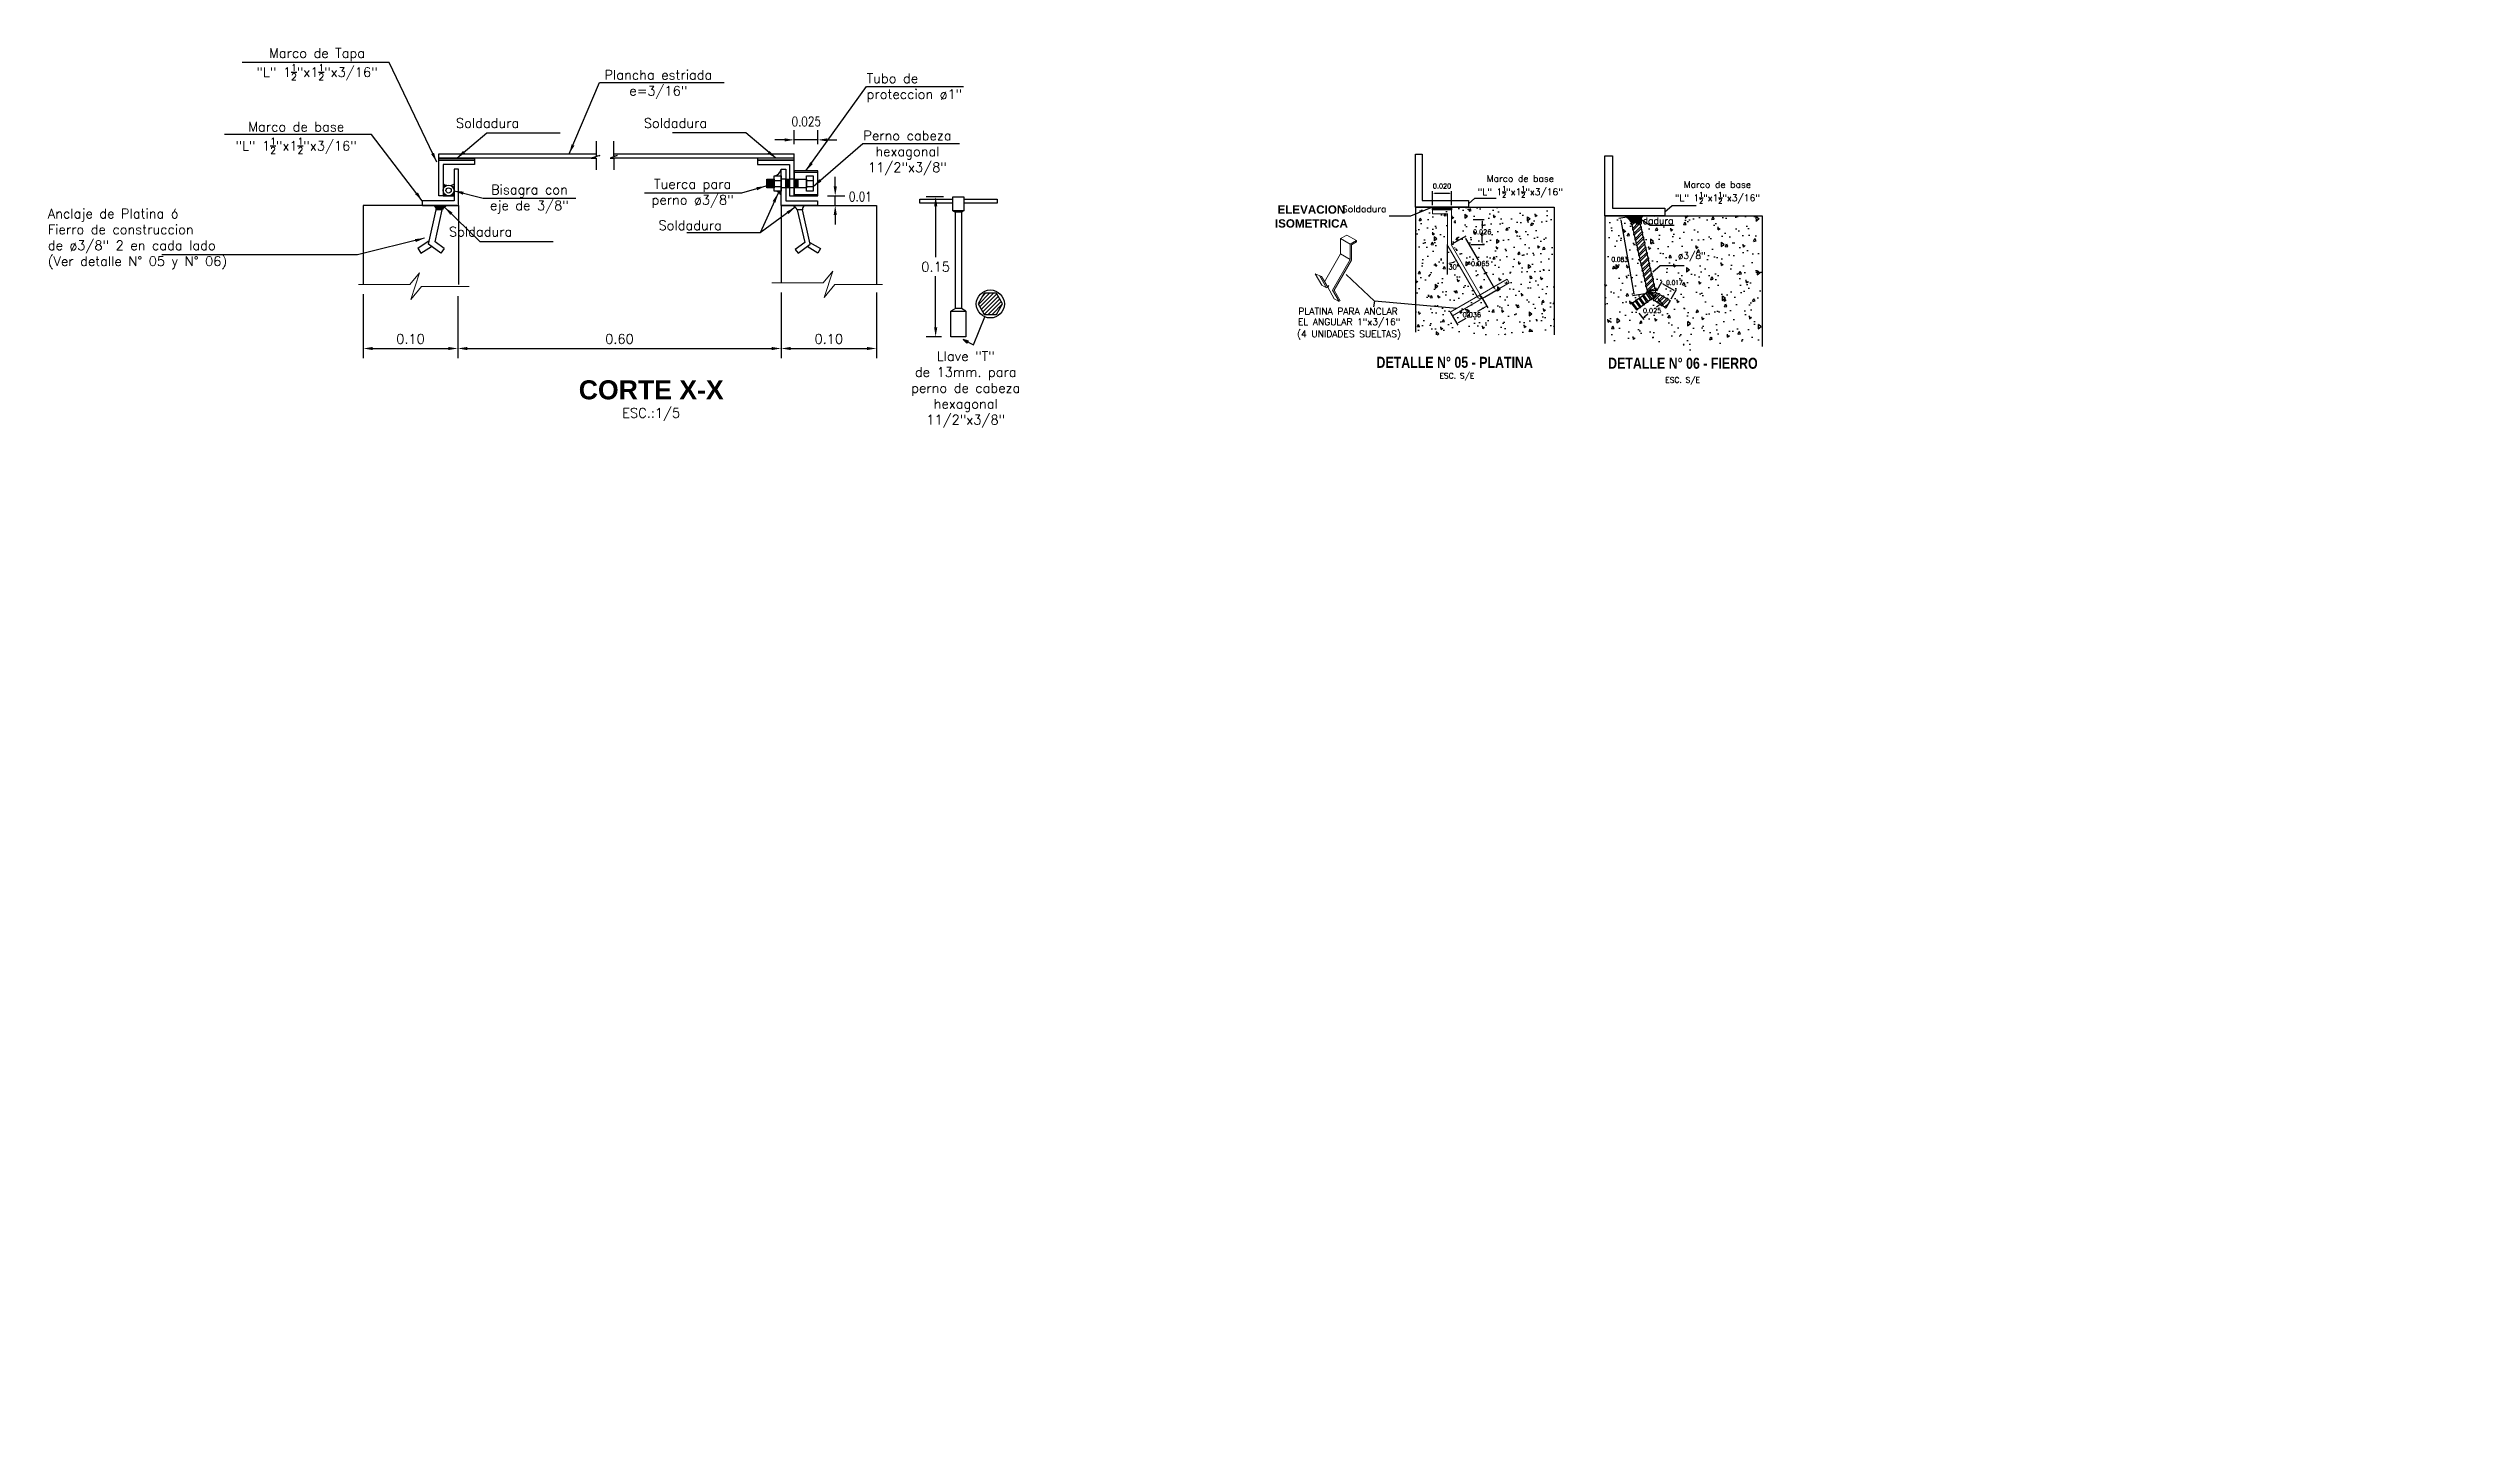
# Model space of a CAD drawing. Header units: metres. Extents: x -90 to 2507, y -28 to 972.
# Drawn here: x 169.702 to 172.237, y 188.961 to 190.416 of the extents above; entities that cross this region are included whole.
import ezdxf
from ezdxf.enums import TextEntityAlignment as Align

# ---------------------------------------------------------------- set-up
doc = ezdxf.new("R2010")
doc.units = ezdxf.units.M
doc.linetypes.add('CENTER', pattern=[50.8, 31.75, -6.35, 6.35, -6.35])
doc.linetypes.add('HIDDEN2', pattern=[0.1875, 0.125, -0.0625])
for name, color, linetype in [('ACHURADOS', 254, 'Continuous'), ('G-achurado', 9, 'Continuous'), ('G-acotado', 8, 'Continuous'), ('G-ejes', 9, 'CENTER'), ('G-textos-notas', 7, 'Continuous'), ('G-textos-titulos', 4, 'Continuous'), ('S - VALVULA COMPUERTA', 2, 'Continuous')]:
    doc.layers.add(name, color=color, linetype=linetype)
doc.layers.add('DETALLES', color=40, linetype='Continuous', lineweight=9)
doc.layers.add('PLATINA', color=7, linetype='Continuous', lineweight=20)
doc.styles.add('01COTAS', font='romans.shx')
doc.styles.add('1-NOTAS', font='romans.shx', dxfattribs={"height": 0.002})
doc.styles.add('1-TITULO', font='arialbd.ttf', dxfattribs={"height": 0.004})
doc.styles.add('5-NOTAS', font='romans.shx', dxfattribs={"height": 0.01})
doc.styles.add('5-TITULO', font='arialbd.ttf', dxfattribs={"height": 0.02})
doc.dimstyles.new('DIM-1-CORTE', dxfattribs={"dimscale": 0.001, "dimtxt": 2, "dimasz": 2, "dimexe": 2, "dimexo": 2, "dimgap": 1, "dimtad": 1, "dimtih": 1, "dimtoh": 1, "dimdec": 3, "dimzin": 1, "dimdsep": 46, "dimtxsty": '01COTAS', "dimcen": 25, "dimclrd": 9, "dimclre": 9, "dimclrt": 7, "dimadec": 0, "dimazin": 0, "dimtfac": 1, "dimtdec": 3, "dimtmove": 2, "dimatfit": 3, "dimfxl": 1, "dimtolj": 1, "dimtzin": 0, "dimarcsym": 0})
doc.dimstyles.new('DIM-5-CORTE', dxfattribs={"dimscale": 0.005, "dimtxt": 2, "dimasz": 2, "dimexe": 2, "dimexo": 2, "dimgap": 1, "dimtad": 1, "dimtih": 1, "dimtoh": 1, "dimdsep": 46, "dimtxsty": '01COTAS', "dimcen": 25, "dimclrd": 9, "dimclre": 9, "dimclrt": 7, "dimadec": 0, "dimazin": 0, "dimtfac": 1, "dimtmove": 2, "dimatfit": 3, "dimfxl": 1, "dimtolj": 1, "dimtzin": 0, "dimarcsym": 0})
pattern_1 = [(0, (0, 0), (0, 6.985), [5.08, -1.905]), (90, (0, 0), (-6.985, 4e-16), [5.08, -1.905])]
pattern_2 = [(0, (1.478, -1.286), (0, 6.985), [5.08, -1.905]), (90, (1.478, -1.286), (-6.985, 4e-16), [5.08, -1.905])]

msp = doc.modelspace()

# ---------------------------------------------------------------- texts
at = {"layer": 'G-textos-notas'}
for s, height, style, p in [('PLATINA PARA ANCLAR', 0.007006, '5-NOTAS', (171.0663, 190.1403)), ('(4 UNIDADES SUELTAS)', 0.007006, '5-NOTAS', (171.0673, 190.1161)), ('EL ANGULAR 1"x3/16"', 0.007006, '5-NOTAS', (171.0674, 190.1288)), ('ESC. S/E', 0.00582, '1-NOTAS', (171.1805, 190.0722)), ('ESC. S/E', 0.00582, '1-NOTAS', (171.4174, 190.0678)), ('ESC.:1/5', 0.01, '5-NOTAS', (170.335, 190.0329))]:
    msp.add_text(s, height=height, dxfattribs=dict(at, style=style)).set_placement(p, align=Align.MIDDLE)
at = {"layer": 'G-textos-notas', "style": '5-NOTAS'}
for s, insert, char_height, attachment_point in [('\\A1;Marco de Tapa \\P"L" 1{\\H0.7x;\\S1/2;\\H1.4286x;"x1\\H0.7x;\\S1/2;\\H1.4286x;"\\H0.99998x;x3/16"\\H1x; \\P} ', (169.9843, 190.4164), 0.01, 2), ('Plancha estriada \\Pe=3/16"', (170.3425, 190.3935), 0.01, 2), ('Tubo de\\Pproteccion ø1"', (170.5611, 190.3899), 0.01, 1), ('\\pxql;Soldadura', (170.1633, 190.3429), 0.01, 2), ('\\pxql;Soldadura', (170.3605, 190.3429), 0.01, 2), ('\\A1;Marco de base\\P"L" 1{\\H0.7x;\\S1/2;}"x1{\\H0.7x;\\S1/2;\\H1.4286x;"}x3/16" ', (169.9624, 190.3391), 0.01, 2), ('Perno cabeza \\Phexagonal\\P11/2"x3/8"', (170.6039, 190.3298), 0.01, 2), ('Bisagra con \\Peje de 3/8"', (170.2072, 190.2731), 0.01, 2), ('Tuerca para \\Pperno ø3/8"', (170.3785, 190.279), 0.01, 2), ('\\A1;Marco de base\\P"L" 1{\\H0.7x;\\S1/2;}"x1{\\H0.7x;\\S1/2;\\H1.4286x;"}x3/16" ', (171.2471, 190.2832), 0.007006, 2), ('\\A1;Marco de base\\P"L" 1{\\H0.7x;\\S1/2;}"x1{\\H0.7x;\\S1/2;\\H1.4286x;"}x3/16" ', (171.4539, 190.2769), 0.007006, 2), ('\\pxql;Anclaje de Platina ó \\PFierro de construccion \\Pde ø3/8" 2 en cada lado\\P(Ver detalle N° 05 y N° 06)', (169.7959, 190.2479), 0.01, 2), ('\\pxql;Soldadura', (171.0833, 190.2513), 0.007006, 2), ('\\pxql;Soldadura', (171.3846, 190.2389), 0.007006, 2), ('\\pxql;Soldadura', (170.156, 190.2289), 0.01, 2), ('\\pxql;Soldadura', (170.3759, 190.2356), 0.01, 2), ('ø3/8"{\\A1; }', (171.4271, 190.2023), 0.007006, 2), ('Llave "T" \\Pde 13mm. para \\Pperno de cabeza \\Phexagonal\\P11/2"x3/8"', (170.6651, 190.0982), 0.01, 2)]:
    msp.add_mtext(s, dxfattribs=dict(at, insert=insert, char_height=char_height, attachment_point=attachment_point))
at = {"layer": 'G-textos-titulos', "style": '1-TITULO', "width": 0.8}
for s, p in [('DETALLE N° 05 - PLATINA', (171.1782, 190.0868)), ('DETALLE N° 06 - FIERRO', (171.4177, 190.0858))]:
    msp.add_text(s, height=0.01164, dxfattribs=at).set_placement(p, align=Align.MIDDLE)
at = {"layer": 'G-textos-titulos', "style": '5-TITULO'}
msp.add_text('CORTE X-X', height=0.02, dxfattribs=at).set_placement((170.335, 190.0579), align=Align.MIDDLE)
at = {"layer": 'G-textos-titulos', "insert": (170.981, 190.2515), "char_height": 0.00873, "attachment_point": 1, "style": '1-TITULO'}
msp.add_mtext_dynamic_manual_height_columns('\\pxqc;ELEVACION ISOMETRICA ', width=0.093657, gutter_width=9.375, heights=[0], dxfattribs=at)

# ---------------------------------------------------------------- blocks, each defined once
blk = doc.blocks.new('*D518')
at = {"layer": 'Defpoints', "color": 0, "transparency": 16777216}
for p in [(170.0328, 190.1683), (170.132, 190.1663), (170.132, 190.1013)]:
    blk.add_point(p, dxfattribs=at)
at = {"layer": 'G-acotado', "color": 9, "lineweight": -2, "transparency": 16777216}
for p, q in [((170.0328, 190.1583), (170.0328, 190.0913)), ((170.132, 190.1563), (170.132, 190.0913)), ((170.0428, 190.1013), (170.122, 190.1013))]:
    blk.add_line(p, q, dxfattribs=at)
at = {"layer": 'G-acotado', "color": 9, "transparency": 16777216}
for points in [[(170.0428, 190.1029), (170.0428, 190.0996), (170.0328, 190.1013)], [(170.122, 190.1029), (170.122, 190.0996), (170.132, 190.1013)]]:
    blk.add_solid(points, dxfattribs=at)
at = {"layer": 'G-acotado', "color": 7, "transparency": 16777216, "insert": (170.0824, 190.1113), "char_height": 0.01, "attachment_point": 5, "style": '01COTAS'}
blk.add_mtext('\\A1;0.10', dxfattribs=at)
blk = doc.blocks.new('*D519')
at = {"layer": 'Defpoints', "color": 0, "transparency": 16777216}
for p in [(170.132, 190.1663), (170.4714, 190.1702), (170.4714, 190.1013)]:
    blk.add_point(p, dxfattribs=at)
at = {"layer": 'G-acotado', "color": 9, "lineweight": -2, "transparency": 16777216}
for p, q in [((170.132, 190.1563), (170.132, 190.0913)), ((170.4714, 190.1602), (170.4714, 190.0913)), ((170.142, 190.1013), (170.4614, 190.1013))]:
    blk.add_line(p, q, dxfattribs=at)
at = {"layer": 'G-acotado', "color": 9, "transparency": 16777216}
for points in [[(170.142, 190.1029), (170.142, 190.0996), (170.132, 190.1013)], [(170.4614, 190.1029), (170.4614, 190.0996), (170.4714, 190.1013)]]:
    blk.add_solid(points, dxfattribs=at)
at = {"layer": 'G-acotado', "color": 7, "transparency": 16777216, "insert": (170.3017, 190.1113), "char_height": 0.01, "attachment_point": 5, "style": '01COTAS'}
blk.add_mtext('\\A1;0.60', dxfattribs=at)
blk = doc.blocks.new('*D520')
at = {"layer": 'Defpoints', "color": 0, "transparency": 16777216}
for p in [(170.4714, 190.1702), (170.5714, 190.1702), (170.5714, 190.1013)]:
    blk.add_point(p, dxfattribs=at)
at = {"layer": 'G-acotado', "color": 9, "lineweight": -2, "transparency": 16777216}
for p, q in [((170.4714, 190.1602), (170.4714, 190.0913)), ((170.5714, 190.1602), (170.5714, 190.0913)), ((170.4814, 190.1013), (170.5614, 190.1013))]:
    blk.add_line(p, q, dxfattribs=at)
at = {"layer": 'G-acotado', "color": 9, "transparency": 16777216}
for points in [[(170.4814, 190.1029), (170.4814, 190.0996), (170.4714, 190.1013)], [(170.5614, 190.1029), (170.5614, 190.0996), (170.5714, 190.1013)]]:
    blk.add_solid(points, dxfattribs=at)
at = {"layer": 'G-acotado', "color": 7, "transparency": 16777216, "insert": (170.5214, 190.1113), "char_height": 0.01, "attachment_point": 5, "style": '01COTAS'}
blk.add_mtext('\\A1;0.10', dxfattribs=at)
blk = doc.blocks.new('*D252')
at = {"layer": 'Defpoints', "color": 0, "transparency": 16777216}
for p in [(170.4849, 190.3203), (170.4849, 190.3057), (170.5099, 190.3057)]:
    blk.add_point(p, dxfattribs=at)
at = {"layer": 'G-acotado', "color": 9, "lineweight": -2, "transparency": 16777216}
for p, q in [((170.4749, 190.3203), (170.4649, 190.3203)), ((170.4849, 190.3157), (170.4849, 190.3303)), ((170.5099, 190.3203), (170.4849, 190.3203)), ((170.5099, 190.3157), (170.5099, 190.3303)), ((170.5199, 190.3203), (170.5299, 190.3203))]:
    blk.add_line(p, q, dxfattribs=at)
at = {"layer": 'G-acotado', "color": 9, "transparency": 16777216}
for points in [[(170.4749, 190.3219), (170.4749, 190.3186), (170.4849, 190.3203)], [(170.5199, 190.3219), (170.5199, 190.3186), (170.5099, 190.3203)]]:
    blk.add_solid(points, dxfattribs=at)
at = {"layer": 'G-acotado', "color": 7, "transparency": 16777216, "insert": (170.4977, 190.3396), "char_height": 0.01, "attachment_point": 5, "style": '01COTAS'}
blk.add_mtext('\\A1;{\\W0.8;0.025}', dxfattribs=at)
blk = doc.blocks.new('*D253')
at = {"layer": 'Defpoints', "color": 0, "transparency": 16777216}
for p in [(170.5094, 190.2515), (170.5099, 190.2615), (170.5281, 190.2615)]:
    blk.add_point(p, dxfattribs=at)
at = {"layer": 'G-acotado', "color": 9, "lineweight": -2, "transparency": 16777216}
for p, q in [((170.5281, 190.2715), (170.5281, 190.2815)), ((170.5194, 190.2515), (170.5381, 190.2515)), ((170.5199, 190.2615), (170.5381, 190.2615)), ((170.5281, 190.2515), (170.5281, 190.2615)), ((170.5281, 190.2415), (170.5281, 190.2315))]:
    blk.add_line(p, q, dxfattribs=at)
at = {"layer": 'G-acotado', "color": 9, "transparency": 16777216}
for points in [[(170.5265, 190.2715), (170.5298, 190.2715), (170.5281, 190.2615)], [(170.5265, 190.2415), (170.5298, 190.2415), (170.5281, 190.2515)]]:
    blk.add_solid(points, dxfattribs=at)
at = {"layer": 'G-acotado', "color": 7, "transparency": 16777216, "insert": (170.5545, 190.2607), "char_height": 0.01, "attachment_point": 5, "style": '01COTAS'}
blk.add_mtext('\\A1;{\\W0.8;0.01}', dxfattribs=at)
blk = doc.blocks.new('*D540')
at = {"layer": 'Defpoints', "color": 0, "transparency": 16777216}
for p in [(170.6517, 190.2606), (170.6335, 190.1135), (170.6495, 190.1135)]:
    blk.add_point(p, dxfattribs=at)
at = {"layer": 'G-acotado', "color": 9, "lineweight": -2, "transparency": 16777216}
for p, q in [((170.6417, 190.2606), (170.6235, 190.2606)), ((170.6335, 190.2506), (170.6335, 190.1971)), ((170.6335, 190.1235), (170.6335, 190.1771)), ((170.6395, 190.1135), (170.6235, 190.1135))]:
    blk.add_line(p, q, dxfattribs=at)
at = {"layer": 'G-acotado', "color": 9, "transparency": 16777216}
for points in [[(170.6319, 190.2506), (170.6352, 190.2506), (170.6335, 190.2606)], [(170.6319, 190.1235), (170.6352, 190.1235), (170.6335, 190.1135)]]:
    blk.add_solid(points, dxfattribs=at)
at = {"layer": 'G-acotado', "color": 7, "transparency": 16777216, "insert": (170.6335, 190.1871), "char_height": 0.01, "attachment_point": 5, "style": '01COTAS'}
blk.add_mtext('\\A1;0.15', dxfattribs=at)
blk = doc.blocks.new('*D314')
at = {"layer": 'Defpoints', "color": 0, "transparency": 16777216}
for p in [(171.1957, 190.2368), (171.1933, 190.2106), (171.207, 190.2106)]:
    blk.add_point(p, dxfattribs=at)
at = {"layer": 'G-acotado', "color": 9, "lineweight": -2, "transparency": 16777216}
for p, q in [((171.1977, 190.2368), (171.209, 190.2368)), ((171.207, 190.2348), (171.207, 190.2272)), ((171.207, 190.2126), (171.207, 190.2202)), ((171.1953, 190.2106), (171.209, 190.2106))]:
    blk.add_line(p, q, dxfattribs=at)
at = {"layer": 'G-acotado', "color": 9, "transparency": 16777216}
for points in [[(171.2067, 190.2348), (171.2074, 190.2348), (171.207, 190.2368)], [(171.2067, 190.2126), (171.2074, 190.2126), (171.207, 190.2106)]]:
    blk.add_solid(points, dxfattribs=at)
at = {"layer": 'G-acotado', "color": 7, "transparency": 16777216, "insert": (171.207, 190.2237), "char_height": 0.005, "attachment_point": 5, "style": '01COTAS'}
blk.add_mtext('\\A1;0.026', dxfattribs=at)
blk = doc.blocks.new('*D315')
at = {"layer": 'Defpoints', "color": 0, "transparency": 16777216}
for p in [(171.1736, 190.1395), (171.2051, 190.1577), (171.212, 190.1458)]:
    blk.add_point(p, dxfattribs=at)
at = {"layer": 'G-acotado', "color": 9, "lineweight": -2, "transparency": 16777216}
for p, q in [((171.1746, 190.1378), (171.1815, 190.1259)), ((171.2102, 190.1448), (171.2023, 190.1402)), ((171.2061, 190.156), (171.213, 190.1441)), ((171.1822, 190.1286), (171.1901, 190.1332))]:
    blk.add_line(p, q, dxfattribs=at)
at = {"layer": 'G-acotado', "color": 9, "transparency": 16777216}
for points in [[(171.2101, 190.1451), (171.2104, 190.1445), (171.212, 190.1458)], [(171.182, 190.1289), (171.1824, 190.1283), (171.1805, 190.1276)]]:
    blk.add_solid(points, dxfattribs=at)
at = {"layer": 'G-acotado', "color": 7, "transparency": 16777216, "insert": (171.1962, 190.1367), "char_height": 0.005, "attachment_point": 5, "style": '01COTAS'}
blk.add_mtext('\\A1;0.036', dxfattribs=at)
blk = doc.blocks.new('*D316')
at = {"layer": 'Defpoints', "color": 0, "transparency": 16777216}
for p in [(171.1747, 190.2106), (171.2215, 190.1622), (171.2076, 190.1541)]:
    blk.add_point(p, dxfattribs=at)
at = {"layer": 'G-acotado', "color": 9, "lineweight": -2, "transparency": 16777216}
for p, q in [((171.1764, 190.2116), (171.1902, 190.2197)), ((171.1895, 190.2169), (171.2029, 190.1939)), ((171.2205, 190.1639), (171.207, 190.1869)), ((171.2094, 190.1551), (171.2232, 190.1632))]:
    blk.add_line(p, q, dxfattribs=at)
at = {"layer": 'G-acotado', "color": 9, "transparency": 16777216}
for points in [[(171.1898, 190.2171), (171.1892, 190.2168), (171.1885, 190.2187)], [(171.2207, 190.1641), (171.2202, 190.1637), (171.2215, 190.1622)]]:
    blk.add_solid(points, dxfattribs=at)
at = {"layer": 'G-acotado', "color": 7, "transparency": 16777216, "insert": (171.205, 190.1904), "char_height": 0.005, "attachment_point": 5, "style": '01COTAS'}
blk.add_mtext('\\A1;0.065', dxfattribs=at)
blk = doc.blocks.new('*D317')
at = {"layer": 'Defpoints', "color": 0, "transparency": 16777216}
for p in [(171.1706, 190.2106), (171.1712, 190.2085), (171.1738, 190.1911), (171.1706, 190.1415), (171.2017, 190.1557)]:
    blk.add_point(p, dxfattribs=at)
at = {"layer": 'G-acotado', "color": 9, "lineweight": -2, "transparency": 16777216}
blk.add_arc((171.1706, 190.2096), 0.0187, 276.1269, 293.8731, dxfattribs=at)
at = {"layer": 'G-acotado', "color": 9, "transparency": 16777216}
for points in [[(171.1726, 190.1906), (171.1726, 190.1913), (171.1706, 190.1908)], [(171.178, 190.1927), (171.1783, 190.1921), (171.18, 190.1933)]]:
    blk.add_solid(points, dxfattribs=at)
at = {"layer": 'G-acotado', "color": 7, "transparency": 16777216, "insert": (171.1773, 190.1868), "char_height": 0.005, "attachment_point": 5, "style": '01COTAS'}
blk.add_mtext('\\A1;30°', dxfattribs=at)
blk = doc.blocks.new('*D318')
at = {"layer": 'Defpoints', "color": 0, "transparency": 16777216}
for p in [(171.1747, 190.2643), (171.1551, 190.2497), (171.1747, 190.2497)]:
    blk.add_point(p, dxfattribs=at)
at = {"layer": 'G-acotado', "color": 9, "lineweight": -2, "transparency": 16777216}
for p, q in [((171.1551, 190.2517), (171.1551, 190.2663)), ((171.1571, 190.2643), (171.1727, 190.2643)), ((171.1747, 190.2517), (171.1747, 190.2663))]:
    blk.add_line(p, q, dxfattribs=at)
at = {"layer": 'G-acotado', "color": 9, "transparency": 16777216}
for points in [[(171.1571, 190.2646), (171.1571, 190.2639), (171.1551, 190.2643)], [(171.1727, 190.2646), (171.1727, 190.2639), (171.1747, 190.2643)]]:
    blk.add_solid(points, dxfattribs=at)
at = {"layer": 'G-acotado', "color": 7, "transparency": 16777216, "insert": (171.1649, 190.2718), "char_height": 0.005, "attachment_point": 5, "style": '01COTAS'}
blk.add_mtext('\\A1;0.020', dxfattribs=at)
blk = doc.blocks.new('*D545')
at = {"layer": 'Defpoints', "color": 0, "transparency": 16777216}
for p in [(171.3524, 190.238), (171.3673, 190.2406), (171.3817, 190.1594)]:
    blk.add_point(p, dxfattribs=at)
at = {"layer": 'G-acotado', "color": 9, "lineweight": -2, "transparency": 16777216}
for p, q in [((171.3653, 190.2403), (171.3504, 190.2376)), ((171.3665, 190.1587), (171.3528, 190.236)), ((171.3797, 190.159), (171.3649, 190.1564))]:
    blk.add_line(p, q, dxfattribs=at)
at = {"layer": 'G-acotado', "color": 9, "transparency": 16777216}
for points in [[(171.3531, 190.2361), (171.3524, 190.2359), (171.3524, 190.238)], [(171.3668, 190.1588), (171.3662, 190.1586), (171.3668, 190.1567)]]:
    blk.add_solid(points, dxfattribs=at)
at = {"layer": 'G-acotado', "color": 7, "transparency": 16777216, "insert": (171.3513, 190.1948), "char_height": 0.005, "attachment_point": 5, "style": '01COTAS'}
blk.add_mtext('\\A1;{\\W0.8;0.083}', dxfattribs=at)
blk = doc.blocks.new('*D546')
at = {"layer": 'Defpoints', "color": 0, "transparency": 16777216}
for p in [(171.3894, 190.1602), (171.4043, 190.1516), (171.41, 190.1616)]:
    blk.add_point(p, dxfattribs=at)
at = {"layer": 'G-acotado', "color": 9, "lineweight": -2, "transparency": 16777216}
for p, q in [((171.3903, 190.1619), (171.396, 190.1718)), ((171.3967, 190.1691), (171.4082, 190.1625)), ((171.4053, 190.1534), (171.411, 190.1633))]:
    blk.add_line(p, q, dxfattribs=at)
at = {"layer": 'G-acotado', "color": 9, "transparency": 16777216}
for points in [[(171.3969, 190.1694), (171.3966, 190.1688), (171.395, 190.1701)], [(171.4084, 190.1628), (171.4081, 190.1623), (171.41, 190.1616)]]:
    blk.add_solid(points, dxfattribs=at)
at = {"layer": 'G-acotado', "color": 7, "transparency": 16777216, "insert": (171.4088, 190.1705), "char_height": 0.005, "attachment_point": 5, "style": '01COTAS'}
blk.add_mtext('\\A1;{\\W0.8;0.017}', dxfattribs=at)
blk = doc.blocks.new('*D319')
at = {"layer": 'Defpoints', "color": 0, "transparency": 16777216}
for p in [(171.3703, 190.14), (171.3903, 190.1554), (171.3754, 190.1334)]:
    blk.add_point(p, dxfattribs=at)
at = {"layer": 'G-acotado', "color": 9, "lineweight": -2, "transparency": 16777216}
for p, q in [((171.3715, 190.1384), (171.3766, 190.1318)), ((171.377, 190.1346), (171.3809, 190.1376)), ((171.3938, 190.1476), (171.3899, 190.1446)), ((171.3915, 190.1538), (171.3966, 190.1472))]:
    blk.add_line(p, q, dxfattribs=at)
at = {"layer": 'G-acotado', "color": 9, "transparency": 16777216}
for points in [[(171.3936, 190.1478), (171.394, 190.1473), (171.3954, 190.1488)], [(171.3768, 190.1349), (171.3772, 190.1343), (171.3754, 190.1334)]]:
    blk.add_solid(points, dxfattribs=at)
at = {"layer": 'G-acotado', "color": 7, "transparency": 16777216, "insert": (171.3854, 190.1411), "char_height": 0.005, "attachment_point": 5, "style": '01COTAS'}
blk.add_mtext('\\A1;0.025', dxfattribs=at)

# ---------------------------------------------------------------- dimensions: what is measured, and where the dimension line sits
at = {"layer": 'G-acotado'}
dim = msp.add_linear_dim(base=(170.4849, 190.3203), p1=(170.5099, 190.3057), p2=(170.4849, 190.3057), text='{\\W0.8;<>}', dimstyle='DIM-5-CORTE', override={"dimdec": 3}, dxfattribs=at)
dim.commit()
dim.dimension.update_dxf_attribs({"geometry": '*D252', "text_midpoint": (170.4977, 190.3396), "dimtype": 160})
dim = msp.add_linear_dim(base=(170.5281, 190.2615), p1=(170.5094, 190.2515), p2=(170.5099, 190.2615), angle=90, text='{\\W0.8;<>}', dimstyle='DIM-5-CORTE', override={"dimzin": 0}, dxfattribs=at)
dim.commit()
dim.dimension.update_dxf_attribs({"geometry": '*D253', "text_midpoint": (170.5545, 190.2607), "dimtype": 160})
at = {"layer": 'G-acotado', "color": 7}
dim = msp.add_linear_dim(base=(171.1747, 190.2643), p1=(171.1551, 190.2497), p2=(171.1747, 190.2497), dimstyle='DIM-1-CORTE', override={"dimtxt": 5}, dxfattribs=at)
dim.commit()
dim.dimension.update_dxf_attribs({"geometry": '*D318', "text_midpoint": (171.1649, 190.2718)})
at = {"layer": 'G-acotado'}
dim = msp.add_linear_dim(base=(170.6335, 190.1135), p1=(170.6517, 190.2606), p2=(170.6495, 190.1135), angle=90, dimstyle='DIM-5-CORTE', override={"dimzin": 0}, dxfattribs=at)
dim.commit()
dim.dimension.update_dxf_attribs({"geometry": '*D540', "text_midpoint": (170.6335, 190.1871)})
at = {"layer": 'G-acotado', "color": 7}
for base, p1, p2, angle, picture, middle in [((171.35241, 190.23797), (171.3817, 190.15936), (171.36726, 190.24061), 100.0733, '*D545', (171.35125, 190.19478)), ((171.41, 190.1616), (171.3894, 190.1602), (171.4043, 190.1516), 330.379, '*D546', (171.4088, 190.1705))]:
    dim = msp.add_linear_dim(base=base, p1=p1, p2=p2, angle=angle, text='{\\W0.8;<>}', dimstyle='DIM-1-CORTE', override={"dimtxt": 5}, dxfattribs=at)
    dim.commit()
    dim.dimension.update_dxf_attribs({"geometry": picture, "text_midpoint": middle, "dimtype": 161})
for p1, p2, distance, picture, middle in [((171.1747, 190.2106), (171.2076, 190.1541), 0.016, '*D316', (171.205, 190.1904)), ((171.1736, 190.1395), (171.2051, 190.1577), -0.0137, '*D315', (171.1962, 190.1367)), ((171.3903, 190.1554), (171.3703, 190.14), 0.0084, '*D319', (171.3854, 190.1411))]:
    dim = msp.add_aligned_dim(p1=p1, p2=p2, distance=distance, dimstyle='DIM-1-CORTE', override={"dimtxt": 5}, dxfattribs=at)
    dim.commit()
    dim.dimension.update_dxf_attribs({"geometry": picture, "text_midpoint": middle})
dim = msp.add_linear_dim(base=(171.207, 190.2106), p1=(171.1957, 190.2368), p2=(171.1933, 190.2106), angle=90, dimstyle='DIM-1-CORTE', override={"dimtxt": 5}, dxfattribs=at)
dim.commit()
dim.dimension.update_dxf_attribs({"geometry": '*D314', "text_midpoint": (171.207, 190.2237)})
dim = msp.add_angular_dim_2l(base=(171.1738, 190.1911), line1=((171.1706, 190.1415), (171.1706, 190.2106)), line2=((171.1712, 190.2085), (171.2017, 190.1557)), dimstyle='DIM-1-CORTE', override={"dimtxt": 5}, dxfattribs=at)
dim.commit()
dim.dimension.update_dxf_attribs({"geometry": '*D317', "text_midpoint": (171.1773, 190.1868), "dimtype": 162})
at = {"layer": 'G-acotado'}
for base, p1, p2, picture, middle in [((170.132, 190.1013), (170.0328, 190.1683), (170.132, 190.1663), '*D518', (170.0824, 190.1113)), ((170.5714, 190.1013), (170.4714, 190.1702), (170.5714, 190.1702), '*D520', (170.5214, 190.1113))]:
    dim = msp.add_linear_dim(base=base, p1=p1, p2=p2, dimstyle='DIM-5-CORTE', override={"dimzin": 0}, dxfattribs=at)
    dim.commit()
    dim.dimension.update_dxf_attribs({"geometry": picture, "text_midpoint": middle})
dim = msp.add_linear_dim(base=(170.4714, 190.1013), p1=(170.132, 190.1663), p2=(170.4714, 190.1702), text='0.60', dimstyle='DIM-5-CORTE', override={"dimzin": 0}, dxfattribs=at)
dim.commit()
dim.dimension.update_dxf_attribs({"geometry": '*D519', "text_midpoint": (170.3017, 190.1113)})

# ---------------------------------------------------------------- hatches: boundary and pattern name
h = msp.add_hatch()
h.set_pattern_fill('ANGLE', color=254)
h.set_pattern_definition(pattern_1)
h.paths.add_polyline_path([(170.1497, 190.301), (170.1121, 190.301), (170.1121, 190.299), (170.1497, 190.299)])
h = msp.add_hatch()
h.set_pattern_fill('ANGLE', color=254)
h.set_pattern_definition(pattern_1)
h.paths.add_polyline_path([(170.485, 190.299), (170.485, 190.301), (170.4466, 190.301), (170.4466, 190.299)])
h = msp.add_hatch()
h.set_pattern_fill('ANGLE', color=254)
h.set_pattern_definition(pattern_1)
h.paths.add_polyline_path([(170.7344, 190.2825), (170.7272, 190.2825, 0.301396), (170.7344, 190.2893)])
h = msp.add_hatch()
h.set_pattern_fill('ANGLE', color=254)
h.set_pattern_definition(pattern_1)
h.paths.add_polyline_path([(170.7344, 190.2666), (170.7272, 190.2666, -0.301396), (170.7344, 190.2597)])
h = msp.add_hatch()
h.set_pattern_fill('ANGLE', color=254)
h.set_pattern_definition(pattern_1)
h.paths.add_polyline_path([(170.7588, 190.2515), (170.7462, 190.2515, -0.187304), (170.7512, 190.247), (170.7512, 190.2469), (170.7568, 190.2469, -0.20147)])
h = msp.add_hatch(color=254)
h.dxf.hatch_style = 1
h.paths.add_polyline_path([(171.1747, 190.2497), (171.1551, 190.2497), (171.1551, 190.247), (171.1747, 190.247)])
h = msp.add_hatch(color=254)
h.dxf.hatch_style = 1
h.paths.add_polyline_path([(171.3555, 190.2406, -0.187304), (171.3637, 190.2332), (171.3729, 190.2332, -0.196459), (171.3762, 190.2406)])
h = msp.add_hatch()
h.set_pattern_fill('ANGLE', color=8)
h.set_pattern_definition([(0, (1.2646, -0.048), (0, 6.985), [5.08, -1.905]), (90, (1.2646, -0.048), (-6.985, 4e-16), [5.08, -1.905])])
h.paths.add_polyline_path([(172.0234, 190.2035), (172.0108, 190.2035, -0.187304), (172.0158, 190.199), (172.0158, 190.1988), (172.0214, 190.1988, -0.20147)])
h = msp.add_hatch()
h.set_pattern_fill('ANGLE', color=8)
h.set_pattern_definition([(0, (1.282, -0.058), (0, 6.985), [5.08, -1.905]), (90, (1.282, -0.058), (-6.985, 4e-16), [5.08, -1.905])])
h.paths.add_polyline_path([(172.0409, 190.1934), (172.0283, 190.1934, -0.187304), (172.0333, 190.1888), (172.0333, 190.1887), (172.0389, 190.1887, -0.20147)])
h = msp.add_hatch()
h.set_pattern_fill('ANSI31', color=8, scale=0.000925534)
h.set_pattern_definition([(45, (-145.2198712, -161.801986), (-0.00207788316, 0.00207788316), [])])
h.paths.add_polyline_path([(170.7038, 190.148), (170.6973, 190.1592), (170.6845, 190.1592), (170.678, 190.148), (170.6845, 190.1369), (170.6973, 190.1369)])
h = msp.add_hatch(color=8)
h.dxf.hatch_style = 1
h.paths.add_polyline_path([(170.6681, 190.109), (170.6624, 190.1108), (170.6664, 190.1069)])
h = msp.add_hatch()
h.set_pattern_fill('ANGLE', color=8)
h.set_pattern_definition(pattern_2)
h.paths.add_polyline_path([(172.2263, 189.0152), (172.1879, 189.0152), (172.1879, 189.0132), (172.2263, 189.0132)])
h = msp.add_hatch()
h.set_pattern_fill('ANGLE', color=8)
h.set_pattern_definition(pattern_2)
h.paths.add_polyline_path([(172.2371, 188.9657), (172.2246, 188.9657, -0.187304), (172.2295, 188.9612), (172.2295, 188.961), (172.2351, 188.961, -0.20147)])
at = {"layer": 'ACHURADOS'}
h = msp.add_hatch(color=254, dxfattribs=at)
edge = h.paths.add_edge_path()
edge.add_arc((170.1243, 190.2778), 0.00518, 270.5913, 318.1283, ccw=False)
edge.add_arc((170.1224, 190.2672), 0.0057, 0, 70.7965, ccw=False)
edge.add_line((170.1281, 190.2672), (170.1281, 190.2743))
edge = h.paths.add_edge_path()
edge.add_arc((170.1224, 190.2672), 0.0057, -90, 0, ccw=False)
edge.add_line((170.1224, 190.2615), (170.1281, 190.2615))
edge.add_line((170.1281, 190.2615), (170.1281, 190.2672))
edge = h.paths.add_edge_path()
edge.add_line((170.1167, 190.2672), (170.1167, 190.2615))
edge.add_line((170.1167, 190.2615), (170.1224, 190.2615))
edge.add_arc((170.1224, 190.2672), 0.0057, 180, 270, ccw=False)
edge = h.paths.add_edge_path()
edge.add_arc((170.1206, 190.2778), 0.00527, 222.2945, 269.2077, ccw=False)
edge.add_line((170.1167, 190.2743), (170.1167, 190.2672))
edge.add_arc((170.1224, 190.2672), 0.0057, 109.2035, 180, ccw=False)
h = msp.add_hatch(dxfattribs=at)
h.set_pattern_fill('ANSI31', color=1, scale=0.000339392, angle=30, style=0)
h.set_pattern_definition([(75, (-5140.8462028, -3828.178472), (-0.00104085180199, 0.00027889539978), [])])
h.paths.add_polyline_path([(170.4642, 190.2701), (170.4642, 190.2789), (170.4565, 190.2789), (170.4565, 190.2701)])
msp.add_hatch(color=256, dxfattribs=at).paths.add_polyline_path([(170.4714, 190.2597), (170.4714, 190.2666), (170.4642, 190.2666, -0.301396)])
h = msp.add_hatch(dxfattribs=at)
h.set_pattern_fill('ANSI31', color=1, scale=0.000339392, angle=30, style=0)
h.set_pattern_definition([(75, (-5140.8460704, -3828.178472), (-0.00104085180199, 0.00027889539978), [])])
h.paths.add_polyline_path([(170.4805, 190.2789), (170.4762, 190.2789), (170.4762, 190.2701), (170.4805, 190.2701)])
h = msp.add_hatch(dxfattribs=at)
h.set_pattern_fill('ANSI31', color=1, scale=0.000339392, angle=30, style=0)
h.set_pattern_definition([(75, (-5140.8463892, -3828.178472), (-0.00104085180199, 0.00027889539978), [])])
h.paths.add_polyline_path([(170.4888, 190.2789), (170.485, 190.2789), (170.485, 190.2701), (170.4888, 190.2701)])
h = msp.add_hatch(color=254, dxfattribs=at)
edge = h.paths.add_edge_path()
edge.add_line((170.1213, 190.2515), (170.1074, 190.2515))
edge.add_arc((170.1029, 190.2468), 0.00653, 0.4862, 46.0497, ccw=False)
edge.add_line((170.1094, 190.2469), (170.1158, 190.2468))
edge.add_arc((170.1241, 190.2427), 0.00926, 107.7545, 153.6043, ccw=False)
at = {"layer": 'G-achurado'}
h = msp.add_hatch(dxfattribs=at)
h.set_pattern_fill('AR-CONC', color=256, scale=0.000145505, angle=45, style=0)
h.set_pattern_definition([(95, (-78.80841, -84.187273), (0.0203844844, 0.0171046148), [0.002771872, -0.0304905911]), (40, (-78.80841, -84.187273), (-0.023283499, 0.0160312745), [0.0022174975, -0.0243925579]), (145.451445, (-78.806712, -84.185848), (-0.002899014, 0.0331358885), [0.0023557286, -0.0259130366]), (91.1842, (-78.813638, -84.182047), (0.0322163168, 0.0235650455), [0.004157808, -0.0457358867]), (141.635558, (-78.810953, -84.180083), (-0.001031139, 0.0498830383), [0.0035335944, -0.03886959]), (36.184151, (-78.813638, -84.182047), (-0.001031139, 0.0498830383), [0.0033262415, -0.0365886703]), (66, (-78.809718, -84.18074), (0.0261210703, 0.0050774217), [0.002771872, -0.0304905911]), (11, (-78.809718, -84.18074), (-0.0125919996, 0.0253093286), [0.0022174975, -0.0243924729]), (116.451445, (-78.80754, -84.180317), (0.0135290706, 0.0303867503), [0.0023557286, -0.025912992]), (82.5, (-78.808411, -84.187273), (-0.00838188882, 0.00901744699), [0, -0.02409680655, 0, -0.0247620558, 0, -0.0244848686]), (52.5, (-78.808411, -84.187273), (-0.00343242534, 0.0171822593), [0, -0.01411806764, 0, -0.02354243216, 0, -0.0093319688]), (12.5, (-78.814239, -84.193101), (0.01454001246, 0.01336117863), [0, -0.00923957306, 0, -0.02882746796, 0, -0.0382518325]), (2.5, (-78.816852, -84.195714), (0.0126245895, 0.0178567325), [0, -0.012011445, 0, -0.0191443954, 0, -0.0271643448])])
h.paths.add_polyline_path([(171.2005, 190.2243), (171.2136, 190.2243), (171.2136, 190.2286), (171.2005, 190.2286)], flags=24)
h.paths.add_polyline_path([(171.1897, 190.1373), (171.2028, 190.1373), (171.2028, 190.1416), (171.1897, 190.1416)], flags=24)
h.paths.add_polyline_path([(171.1984, 190.191), (171.2115, 190.191), (171.2115, 190.1953), (171.1984, 190.1953)], flags=24)
h.paths.add_polyline_path([(171.1752, 190.1858), (171.1815, 190.1894), (171.1794, 190.1932), (171.1731, 190.1896)], flags=24)
edge = h.paths.add_edge_path()
edge.add_line((171.1372, 190.1157), (171.2827, 190.1157))
edge.add_line((171.2827, 190.1157), (171.2827, 190.2497))
edge.add_line((171.2827, 190.2497), (171.1747, 190.2497))
edge.add_line((171.1747, 190.2497), (171.1747, 190.2131))
edge.add_line((171.1747, 190.2131), (171.2051, 190.1604))
edge.add_line((171.2051, 190.1604), (171.2332, 190.1766))
edge.add_line((171.2332, 190.1766), (171.2354, 190.1729))
edge.add_line((171.2354, 190.1729), (171.2076, 190.1569))
edge.add_arc((171.2055, 190.1606), 0.00437, 266.7769, 300, ccw=False)
edge.add_arc((171.2013, 190.1582), 0.00437, 300, 333.2231, ccw=False)
edge.add_line((171.2035, 190.1545), (171.1758, 190.1385))
edge.add_line((171.1758, 190.1385), (171.1736, 190.1422))
edge.add_line((171.1736, 190.1422), (171.2017, 190.1584))
edge.add_line((171.2017, 190.1584), (171.1712, 190.2113))
edge.add_arc((171.175, 190.2135), 0.00437, 180, 210, ccw=False)
edge.add_line((171.1706, 190.2135), (171.1706, 190.2454))
edge.add_line((171.1706, 190.2454), (171.155, 190.2454))
edge.add_line((171.155, 190.2454), (171.1551, 190.2497))
edge.add_line((171.1551, 190.2497), (171.1372, 190.2497))
edge.add_line((171.1372, 190.2497), (171.1372, 190.1157))
h = msp.add_hatch(dxfattribs=at)
h.set_pattern_fill('AR-CONC', color=256, scale=0.000164843, angle=45, style=0)
h.set_pattern_definition([(95, (-112.191748, -123.295706), (0.0230935786, 0.019377815), [0.0031402532, -0.034542785]), (40, (-112.191748, -123.295706), (-0.0263778718, 0.018161828), [0.0025122026, -0.0276343243]), (145.451445, (-112.189823, -123.29409), (-0.0032842923, 0.037539642), [0.0026688046, -0.0293568744]), (91.1842, (-112.19767, -123.289784), (0.0364978594, 0.0266968357), [0.00471038, -0.0518141776]), (141.635558, (-112.194627, -123.28756), (-0.001168177, 0.056512485), [0.0040032085, -0.0440353514]), (36.184151, (-112.19767, -123.289784), (-0.001168177, 0.056512485), [0.0037682984, -0.041451298]), (66, (-112.193228, -123.288304), (0.0295925558, 0.0057522101), [0.0031402532, -0.034542785]), (11, (-112.193228, -123.288304), (-0.014265474, 0.0286729337), [0.0025122026, -0.027634228]), (116.451445, (-112.190762, -123.287825), (0.0153270816, 0.0344251439), [0.0026688046, -0.0293568238]), (82.5, (-112.191748, -123.295706), (-0.0094958403, 0.01021586403), [0, -0.0272992677, 0, -0.0280529285, 0, -0.02773890316]), (52.5, (-112.191748, -123.295706), (-0.00388859404, 0.0194657784), [0, -0.01599435624, 0, -0.0266712171, 0, -0.0105721857]), (12.5, (-112.19835, -123.302308), (0.01647237745, 0.01513687682), [0, -0.0104675106, 0, -0.03265863315, 0, -0.043335494]), (2.5, (-112.20131, -123.305269), (0.0143023951, 0.020229889), [0, -0.0136077638, 0, -0.021688682, 0, -0.0307744812])])
h.paths.add_polyline_path([(171.5008, 190.2406), (171.3762, 190.2406, 0.196459), (171.3729, 190.2332), (171.3708, 190.2332), (171.365, 190.2274), (171.3642, 190.231, -0.554985), (171.3637, 190.2327), (171.3638, 190.2328, 0.193552), (171.3555, 190.2406), (171.3359, 190.2406), (171.3359, 190.1066), (171.4088, 190.1066), (171.4254, 190.1271), (171.4101, 190.081), (171.4286, 190.1034), (171.5008, 190.1034)])
h.paths.add_polyline_path([(171.386, 190.175), (171.3852, 190.1786), (171.3781, 190.1715), (171.3789, 190.1679)], flags=16)
h.paths.add_polyline_path([(171.4043, 190.1516), (171.3998, 190.1438, -0.627171), (171.3985, 190.1447), (171.3959, 190.1464, -0.594375), (171.3945, 190.1473), (171.3918, 190.1491, -0.594375), (171.3905, 190.15), (171.3878, 190.1517, -0.594375), (171.3865, 190.1526), (171.3851, 190.1536, -0.619849), (171.3838, 190.1528), (171.3812, 190.151, -0.704689), (171.38, 190.15), (171.3774, 190.1482, -0.704689), (171.3762, 190.1472), (171.3736, 190.1454, -0.704689), (171.3724, 190.1445), (171.3699, 190.1426, -0.778268), (171.3689, 190.1419), (171.364, 190.1482), (171.364, 190.1482, -0.704689), (171.3653, 190.1491), (171.3678, 190.151, -0.704689), (171.3691, 190.1519), (171.3717, 190.1537, -0.704689), (171.3729, 190.1546), (171.3755, 190.1564, -0.704689), (171.3768, 190.1573), (171.3793, 190.1592, -0.645152), (171.3803, 190.1606, 0.071614), (171.3804, 190.1614, -0.516939), (171.3802, 190.1625), (171.3793, 190.1661), (171.3864, 190.1732), (171.3872, 190.1696, -0.524611), (171.3876, 190.1678), (171.3885, 190.164, -0.489452), (171.3889, 190.162), (171.3893, 190.1604, -0.01386), (171.3894, 190.1602), (171.3923, 190.1585, -0.594375), (171.3938, 190.1577), (171.3966, 190.1561, -0.594375), (171.398, 190.1553), (171.4008, 190.1536, -0.594375), (171.4022, 190.1528)], flags=16)
h.paths.add_polyline_path([(171.3835, 190.1859), (171.3827, 190.1895), (171.3755, 190.1823), (171.3764, 190.1787)], flags=16)
h.paths.add_polyline_path([(171.3848, 190.1804), (171.3776, 190.1733), (171.3768, 190.1769), (171.3839, 190.1841)], flags=16)
h.paths.add_polyline_path([(171.3893, 190.1579, 0.477366), (171.3894, 190.16), (171.3804, 190.1614)], flags=0)
h.paths.add_polyline_path([(171.3804, 190.1614), (171.3882, 190.1562, -0.52466), (171.3867, 190.155)], flags=0)
h.paths.add_polyline_path([(171.3811, 190.1968), (171.3803, 190.2004), (171.373, 190.1931), (171.3739, 190.1895)], flags=16)
h.paths.add_polyline_path([(171.3786, 190.2076), (171.3778, 190.2113), (171.3705, 190.2039), (171.3713, 190.2003)], flags=16)
h.paths.add_polyline_path([(171.3798, 190.2022), (171.3726, 190.1949), (171.3718, 190.1985), (171.379, 190.2058)], flags=16)
h.paths.add_polyline_path([(171.3761, 190.2185), (171.3753, 190.2221), (171.368, 190.2147), (171.3688, 190.2111)], flags=16)
h.paths.add_polyline_path([(171.3774, 190.2131), (171.3701, 190.2057), (171.3692, 190.2093), (171.3766, 190.2167)], flags=16)
h.paths.add_polyline_path([(171.3737, 190.2294), (171.3729, 190.233), (171.3654, 190.2256), (171.3663, 190.222)], flags=16)
h.paths.add_polyline_path([(171.3749, 190.224), (171.3675, 190.2165), (171.3667, 190.2202), (171.3741, 190.2276)], flags=16)
h.paths.add_polyline_path([(171.3452, 190.1923), (171.3574, 190.1923), (171.3574, 190.1973), (171.3452, 190.1973)], flags=24)
h.paths.add_polyline_path([(171.4027, 190.168), (171.4149, 190.168), (171.4149, 190.1729), (171.4027, 190.1729)], flags=24)
h.paths.add_polyline_path([(171.378, 190.1386), (171.3928, 190.1386), (171.3928, 190.1435), (171.378, 190.1435)], flags=24)
h.paths.add_polyline_path([(171.3825, 190.2312), (171.4074, 190.2312), (171.4074, 190.2361), (171.3825, 190.2361)], flags=24)

# ---------------------------------------------------------------- linework, layer by layer
at = {"color": 8, "linetype": 'Continuous'}
for p, q in [((171.3637, 190.2328), (171.3641, 190.2332)), ((171.3642, 190.231), (171.3664, 190.2332)), ((171.365, 190.2274), (171.3708, 190.2332)), ((171.3654, 190.2256), (171.3729, 190.233)), ((171.3663, 190.222), (171.3737, 190.2294)), ((171.3667, 190.2202), (171.3741, 190.2276)), ((171.3675, 190.2165), (171.3749, 190.224)), ((171.368, 190.2147), (171.3753, 190.2221)), ((171.3688, 190.2111), (171.3761, 190.2185)), ((171.3692, 190.2093), (171.3766, 190.2167)), ((171.3701, 190.2057), (171.3774, 190.2131)), ((171.3705, 190.2039), (171.3778, 190.2113)), ((171.3713, 190.2003), (171.3786, 190.2076)), ((171.3718, 190.1985), (171.379, 190.2058)), ((171.3726, 190.1949), (171.3798, 190.2022)), ((171.373, 190.1931), (171.3803, 190.2004)), ((171.3739, 190.1895), (171.3811, 190.1968)), ((171.3743, 190.1877), (171.3815, 190.195)), ((171.3751, 190.1841), (171.3823, 190.1913)), ((171.3755, 190.1823), (171.3827, 190.1895)), ((171.3764, 190.1787), (171.3835, 190.1859)), ((171.3768, 190.1769), (171.3839, 190.1841)), ((171.3776, 190.1733), (171.3848, 190.1804)), ((171.3781, 190.1715), (171.3852, 190.1786)), ((171.3789, 190.1679), (171.386, 190.175)), ((171.3793, 190.1661), (171.3864, 190.1732)), ((171.3802, 190.1625), (171.3872, 190.1696)), ((171.3817, 190.1618), (171.3876, 190.1678)), ((171.3882, 190.1639), (171.3885, 190.1641)), ((171.3642, 190.1479), (171.364, 190.1482)), ((171.3699, 190.1426), (171.3653, 190.1491)), ((171.3724, 190.1445), (171.3678, 190.151)), ((171.3736, 190.1454), (171.3691, 190.1519)), ((171.3762, 190.1472), (171.3717, 190.1537)), ((171.3774, 190.1482), (171.3729, 190.1546)), ((171.38, 190.15), (171.3755, 190.1564)), ((171.3812, 190.151), (171.3768, 190.1573)), ((171.3838, 190.1528), (171.3793, 190.1592)), ((171.385, 190.1538), (171.3803, 190.1606)), ((171.3865, 190.1526), (171.3923, 190.1585)), ((171.3878, 190.1517), (171.3938, 190.1577)), ((171.3894, 190.16), (171.3895, 190.1601)), ((171.3905, 190.15), (171.3966, 190.1561)), ((171.3918, 190.1491), (171.398, 190.1553)), ((171.3945, 190.1473), (171.4008, 190.1536)), ((171.3959, 190.1464), (171.4022, 190.1528)), ((171.3985, 190.1447), (171.4028, 190.1489))]:
    msp.add_line(p, q, dxfattribs=at)
at = {"color": 1}
for points in [[(170.2772, 190.3188), (170.2772, 190.3034), (170.281, 190.3039), (170.272, 190.301), (170.2774, 190.301), (170.2774, 190.2888)], [(170.2954, 190.3188), (170.2954, 190.3034), (170.2993, 190.3039), (170.2918, 190.3009), (170.2957, 190.301), (170.2957, 190.2888)]]:
    msp.add_lwpolyline(points, dxfattribs=at)
for points in [[(170.1497, 190.299), (170.1121, 190.299), (170.1121, 190.301), (170.1497, 190.301)], [(170.485, 190.301), (170.4466, 190.301), (170.4466, 190.299), (170.485, 190.299)], [(170.6517, 190.2606), (170.6631, 190.2606), (170.6631, 190.2459), (170.6517, 190.2459)], [(171.1747, 190.247), (171.1551, 190.247), (171.1551, 190.2497), (171.1747, 190.2497)], [(170.6495, 190.1405), (170.6653, 190.1405), (170.6653, 190.1135), (170.6495, 190.1135)], [(170.7038, 190.148), (170.6973, 190.1592), (170.6845, 190.1592), (170.678, 190.148), (170.6845, 190.1369), (170.6973, 190.1369)]]:
    msp.add_lwpolyline(points, close=True)
for points in [[(170.1158, 190.2468), (170.1094, 190.2469)], [(170.1158, 190.2468), (170.1094, 190.2469)], [(170.4938, 190.2469), (170.4882, 190.2469)], [(170.6517, 190.2538), (170.6169, 190.2538), (170.6169, 190.2579), (170.6517, 190.2579)], [(170.6517, 190.2459), (170.6542, 190.2445)], [(170.6606, 190.2445), (170.6606, 190.1432), (170.6542, 190.1432), (170.6542, 190.2445)], [(170.6606, 190.2445), (170.6542, 190.2445)], [(170.6631, 190.2459), (170.6606, 190.2445)], [(170.6631, 190.2579), (170.6979, 190.2579), (170.6979, 190.2538), (170.6631, 190.2538)], [(171.3729, 190.2332), (171.3637, 190.2332)], [(170.6542, 190.1432), (170.6495, 190.1405)], [(170.6653, 190.1405), (170.6606, 190.1432)], [(170.6624, 190.1108), (170.6732, 190.105), (170.6853, 190.1344)], [(170.6681, 190.109), (170.6624, 190.1108), (170.6664, 190.1069), (170.6681, 190.109)]]:
    msp.add_lwpolyline(points)
at = {"color": 8}
for points in [[(171.3885, 190.164), (171.3804, 190.1614)], [(171.3889, 190.162), (171.3804, 190.1614), (171.3894, 190.16)], [(171.3804, 190.1614), (171.3893, 190.1579)], [(171.3804, 190.1614), (171.3882, 190.1562)], [(171.3804, 190.1614), (171.3867, 190.155)]]:
    msp.add_lwpolyline(points, dxfattribs=at)
msp.add_circle((170.6909, 190.148), 0.0147)
at = {"color": 8, "linetype": 'Continuous'}
for centre, radius, start, end in [((171.3645, 190.232), 0.00106, 132.4859, 253.8327), ((171.3657, 190.2266), 0.00106, 132.4859, 253.8327), ((171.367, 190.2212), 0.00106, 132.4859, 253.8327), ((171.3683, 190.2158), 0.00106, 132.4859, 253.8327), ((171.3695, 190.2104), 0.00106, 132.4859, 253.8327), ((171.3708, 190.205), 0.00106, 132.4859, 253.8327), ((171.372, 190.1996), 0.00106, 132.4859, 253.8327), ((171.3733, 190.1941), 0.00106, 132.4859, 253.8327), ((171.3746, 190.1887), 0.00106, 132.4859, 253.8327), ((171.3758, 190.1833), 0.00106, 132.4859, 253.8327), ((171.3771, 190.1779), 0.00106, 132.4859, 253.8327), ((171.3784, 190.1725), 0.00106, 132.4859, 253.8327), ((171.3796, 190.1671), 0.00106, 132.4859, 253.8327), ((171.3807, 190.162), 0.000685, 135.6056, 248.6235), ((171.3648, 190.1485), 0.000834, 55.1379, 195.8257), ((171.3686, 190.1512), 0.000834, 55.1379, 195.8257), ((171.3693, 190.1423), 0.000631, 230.3198, 21.8897), ((171.3725, 190.1539), 0.000834, 55.1379, 195.8257), ((171.3728, 190.1451), 0.000834, 236.0923, 16.7801), ((171.3763, 190.1567), 0.000834, 55.1379, 195.8257), ((171.3766, 190.1479), 0.000834, 236.0923, 16.7801), ((171.3801, 190.1597), 0.000927, 80.9874, 212.3001), ((171.3804, 190.1507), 0.000834, 236.0923, 16.7801), ((171.3842, 190.1535), 0.000834, 236.0923, 16.7801)]:
    msp.add_arc(centre, radius, start, end, dxfattribs=at)
at = {"color": 8}
for centre, radius, start, end in [((171.3733, 190.2283), 0.00113, 317.3868, 68.1147), ((171.3745, 190.2229), 0.00113, 317.3868, 68.1147), ((171.3757, 190.2175), 0.00113, 317.3868, 68.1147), ((171.377, 190.212), 0.00113, 317.3868, 68.1147), ((171.3782, 190.2066), 0.00113, 317.3868, 68.1147), ((171.3794, 190.2012), 0.00113, 317.3868, 68.1147), ((171.3807, 190.1957), 0.00113, 317.3868, 68.1147), ((171.3819, 190.1903), 0.00113, 317.3868, 68.1147), ((171.3831, 190.1848), 0.00113, 317.3868, 68.1147), ((171.3843, 190.1794), 0.00113, 317.3868, 68.1147), ((171.3856, 190.174), 0.00113, 317.3868, 68.1147), ((171.3868, 190.1685), 0.00113, 317.3868, 68.1147), ((171.388, 190.1628), 0.00127, 320.5917, 64.9098), ((171.3874, 190.1526), 0.000927, 175.0855, 297.9903), ((171.3871, 190.1561), 0.00116, 251.5854, 2.3223), ((171.3885, 190.159), 0.00135, 305.0255, 47.0983), ((171.3914, 190.1499), 0.000927, 175.0855, 297.9903), ((171.3928, 190.1577), 0.000927, 358.9266, 121.8314), ((171.3954, 190.1473), 0.000927, 175.0855, 297.9903), ((171.3971, 190.1553), 0.000927, 358.9266, 121.8314), ((171.3994, 190.1446), 0.000854, 172.1528, 300.5317), ((171.4013, 190.1529), 0.000927, 358.9266, 121.8314)]:
    msp.add_arc(centre, radius, start, end, dxfattribs=at)
for centre, radius, start, end in [((171.3775, 190.1614), 0.00292, 343.7656, 0.1503), ((171.3851, 190.1592), 0.00439, 316.0335, 342.2318), ((171.3851, 190.1592), 0.00439, 9.892, 12.4332)]:
    msp.add_arc(centre, radius, start, end)
at = {"layer": 'ACHURADOS', "color": 7}
for p, q in [((170.4642, 190.2778), (170.4714, 190.2778)), ((170.4642, 190.2712), (170.4714, 190.2712)), ((170.485, 190.2701), (170.4806, 190.2701)), ((170.4979, 190.2778), (170.5051, 190.2778)), ((170.4979, 190.2712), (170.5051, 190.2712)), ((170.1013, 190.2108), (170.1094, 190.2469)), ((170.1083, 190.2134), (170.1158, 190.2468)), ((170.0901, 190.2067), (170.1021, 190.2145)), ((170.1179, 190.2063), (170.1083, 190.2134)), ((170.0901, 190.2067), (170.0932, 190.2013)), ((170.0932, 190.2013), (170.1044, 190.2085)), ((170.1141, 190.2013), (170.1013, 190.2108)), ((170.1179, 190.2063), (170.1141, 190.2013))]:
    msp.add_line(p, q, dxfattribs=at)
at = {"layer": 'ACHURADOS', "linetype": 'HIDDEN2'}
for p, q in [((170.4762, 190.2789), (170.4714, 190.2789)), ((170.4762, 190.2701), (170.4714, 190.2701)), ((170.485, 190.2789), (170.4806, 190.2789))]:
    msp.add_line(p, q, dxfattribs=at)
at = {"layer": 'ACHURADOS', "color": 1}
for p, q in [((170.485, 190.2865), (170.51, 190.2865)), ((170.4888, 190.2789), (170.4888, 190.2701)), ((170.485, 190.2628), (170.51, 190.2628))]:
    msp.add_line(p, q, dxfattribs=at)
at = {"layer": 'ACHURADOS'}
msp.add_line((170.1167, 190.2615), (170.1281, 190.2615), dxfattribs=at)
at = {"layer": 'ACHURADOS', "color": 7}
for points in [[(170.0949, 190.2515), (170.1328, 190.2515), (170.1328, 190.2897), (170.1281, 190.2897), (170.1281, 190.2562), (170.0948, 190.2562), (170.0948, 190.2515)], [(170.485, 190.2616), (170.485, 190.299), (170.4466, 190.299), (170.4466, 190.2943), (170.4803, 190.2943), (170.4803, 190.2615), (170.485, 190.2615)], [(170.5094, 190.2515), (170.4714, 190.2515), (170.4714, 190.2897), (170.4762, 190.2897), (170.4762, 190.2564), (170.5095, 190.2564), (170.5095, 190.2515)], [(170.485, 190.301), (170.485, 190.3057)], [(171.1925, 190.2497), (171.1372, 190.2497), (171.1372, 190.3053), (171.1442, 190.3053), (171.1442, 190.2568), (171.1927, 190.2568), (171.1927, 190.2497)], [(171.3986, 190.2406), (171.3359, 190.2406), (171.3359, 190.3035), (171.3438, 190.3035), (171.3438, 190.2487), (171.3988, 190.2487), (171.3988, 190.2406)], [(170.4882, 190.247), (170.4963, 190.2124), (170.4861, 190.2052), (170.4891, 190.2013), (170.5019, 190.2108), (170.4938, 190.2469)], [(171.3637, 190.2332), (171.3637, 190.2328)], [(171.3642, 190.231), (171.365, 190.2274)], [(171.3654, 190.2256), (171.3663, 190.222)], [(171.3667, 190.2202), (171.3675, 190.2165)], [(171.368, 190.2147), (171.3688, 190.2111)], [(171.3737, 190.2294), (171.3729, 190.233)], [(171.3749, 190.224), (171.3741, 190.2276)], [(171.3761, 190.2185), (171.3753, 190.2221)], [(171.3774, 190.2131), (171.3766, 190.2167)], [(170.5015, 190.2124), (170.5127, 190.2061), (170.51, 190.2013), (170.4988, 190.2085)], [(171.3692, 190.2093), (171.3701, 190.2057)], [(171.3705, 190.2039), (171.3713, 190.2003)], [(171.3718, 190.1985), (171.3726, 190.1949)], [(171.373, 190.1931), (171.3751, 190.1841)], [(171.3786, 190.2076), (171.3778, 190.2113)], [(171.3798, 190.2022), (171.379, 190.2058)], [(171.3811, 190.1968), (171.3803, 190.2004)], [(171.3823, 190.1913), (171.3815, 190.195)], [(171.3835, 190.1859), (171.3827, 190.1895)], [(171.3755, 190.1823), (171.3764, 190.1787)], [(171.3768, 190.1769), (171.3776, 190.1733)], [(171.3781, 190.1715), (171.3789, 190.1679)], [(171.3793, 190.1661), (171.3802, 190.1625)], [(171.3848, 190.1804), (171.3839, 190.1841)], [(171.386, 190.175), (171.3852, 190.1786)], [(171.3872, 190.1696), (171.3864, 190.1732)], [(171.3885, 190.164), (171.3876, 190.1678)], [(171.3894, 190.16), (171.3889, 190.162)], [(171.364, 190.1482), (171.364, 190.1482), (171.3689, 190.1419), (171.3689, 190.1419)], [(171.3678, 190.151), (171.3653, 190.1491)], [(171.3717, 190.1537), (171.3691, 190.1519)], [(171.3699, 190.1426), (171.3724, 190.1445)], [(171.3755, 190.1564), (171.3729, 190.1546)], [(171.3736, 190.1454), (171.3762, 190.1472)], [(171.3793, 190.1592), (171.3768, 190.1573)], [(171.3774, 190.1482), (171.38, 190.15)], [(171.3812, 190.151), (171.3838, 190.1528)], [(171.385, 190.1538), (171.3867, 190.155)], [(171.3865, 190.1526), (171.3851, 190.1536)], [(171.3905, 190.15), (171.3878, 190.1517)], [(171.3894, 190.1602), (171.3923, 190.1585)], [(171.3945, 190.1473), (171.3918, 190.1491)], [(171.3938, 190.1577), (171.3966, 190.1561)], [(171.3985, 190.1447), (171.3959, 190.1464)], [(171.398, 190.1553), (171.4008, 190.1536)], [(171.4022, 190.1528), (171.4043, 190.1516), (171.3998, 190.1438)]]:
    msp.add_lwpolyline(points, dxfattribs=at)
for points in [[(170.112, 190.2615), (170.112, 190.299), (170.1497, 190.299), (170.1497, 190.2943), (170.1167, 190.2943), (170.1167, 190.2615)], [(170.4642, 190.2789), (170.4642, 190.2701), (170.4565, 190.2701), (170.4565, 190.2789)], [(170.4642, 190.2666), (170.4642, 190.2825), (170.4714, 190.2825), (170.4714, 190.2666)], [(170.485, 190.2878), (170.485, 190.2615), (170.51, 190.2615), (170.51, 190.2878)], [(170.4979, 190.2789), (170.4979, 190.2701), (170.485, 190.2701), (170.485, 190.2789)], [(170.4979, 190.2666), (170.4979, 190.2825), (170.5051, 190.2825), (170.5051, 190.2666)]]:
    msp.add_lwpolyline(points, close=True, dxfattribs=at)
at = {"layer": 'ACHURADOS'}
msp.add_lwpolyline([(170.4803, 190.2789), (170.4803, 190.2701), (170.4762, 190.2701), (170.4762, 190.2789)], close=True, dxfattribs=at)
at = {"layer": 'ACHURADOS', "color": 2}
for points in [[(170.1309, 190.2515), (170.0328, 190.2515), (170.0328, 190.1683)], [(170.1328, 190.2515), (170.1328, 190.1683)], [(170.4714, 190.2515), (170.4714, 190.1702)], [(170.4715, 190.2515), (170.5714, 190.2515), (170.5714, 190.1683)], [(171.1372, 190.2497), (171.1372, 190.1185)], [(171.1374, 190.2497), (171.2827, 190.2497), (171.2827, 190.1157)], [(171.3359, 190.2406), (171.3359, 190.1066)], [(171.3361, 190.2406), (171.5008, 190.2406), (171.5008, 190.1034)]]:
    msp.add_lwpolyline(points, dxfattribs=at)
at = {"layer": 'ACHURADOS', "color": 7}
for radius in [0.0057, 0.00276]:
    msp.add_circle((170.1224, 190.2672), radius, dxfattribs=at)
at = {"layer": 'ACHURADOS'}
for centre, radius, start, end in [((170.4626, 190.2913), 0.00897, 280.1365, 347.2269), ((170.1206, 190.2779), 0.00527, 222.2945, 270), ((170.1241, 190.2781), 0.00556, 272.3118, 316.4078)]:
    msp.add_arc(centre, radius, start, end, dxfattribs=at)
at = {"layer": 'ACHURADOS', "color": 7}
for centre, radius, start, end in [((170.1029, 190.2468), 0.00653, 0.4862, 46.0497), ((170.1241, 190.2427), 0.00926, 107.7545, 153.6043), ((170.4799, 190.2429), 0.00926, 26.3957, 68.831), ((170.5003, 190.2468), 0.00653, 133.9503, 179.5138), ((171.35, 190.2264), 0.0153, 26.3957, 68.831), ((171.3836, 190.2329), 0.0108, 133.9503, 179.5138)]:
    msp.add_arc(centre, radius, start, end, dxfattribs=at)
at = {"layer": 'DETALLES', "color": 1}
for points in [[(170.0278, 190.1683), (170.0818, 190.1683), (170.0919, 190.1807), (170.0826, 190.1528), (170.0938, 190.1663), (170.1439, 190.1663)], [(170.4616, 190.1702), (170.5156, 190.1702), (170.5257, 190.1826), (170.5164, 190.1547), (170.5276, 190.1683), (170.5777, 190.1683)]]:
    msp.add_lwpolyline(points, dxfattribs=at)
at = {"layer": 'G-ejes', "color": 252, "linetype": 'CENTER', "ltscale": 0.0002}
msp.add_line((171.1706, 190.1789), (171.1706, 190.2106), dxfattribs=at)
at = {"layer": 'PLATINA'}
for p, q in [((171.1551, 190.247), (171.155, 190.2426)), ((171.155, 190.2426), (171.1706, 190.2426)), ((171.1551, 190.247), (171.1747, 190.247)), ((171.1706, 190.2426), (171.1706, 190.2107)), ((171.1747, 190.247), (171.1747, 190.2107)), ((171.0585, 190.2166), (171.0651, 190.2204)), ((171.0585, 190.2166), (171.0585, 190.2006)), ((171.0585, 190.2166), (171.0686, 190.2108)), ((171.0752, 190.2146), (171.0651, 190.2204)), ((171.0686, 190.2108), (171.0752, 190.2146)), ((171.0699, 190.2101), (171.0752, 190.2131)), ((171.0752, 190.2146), (171.0752, 190.2131)), ((171.0585, 190.2006), (171.0416, 190.1713)), ((171.0686, 190.1948), (171.05, 190.1626)), ((171.0699, 190.1941), (171.0517, 190.1626)), ((171.0686, 190.1948), (171.0585, 190.2006)), ((171.0686, 190.2108), (171.0686, 190.1948)), ((171.0699, 190.2101), (171.0699, 190.1941)), ((171.1712, 190.2085), (171.2017, 190.1557)), ((171.1745, 190.2106), (171.2051, 190.1577)), ((171.0317, 190.1797), (171.0387, 190.1677)), ((171.0384, 190.1768), (171.0317, 190.1797)), ((171.0362, 190.1778), (171.0437, 190.1648)), ((171.0384, 190.1768), (171.045, 190.1655)), ((171.0437, 190.1648), (171.0387, 190.1677)), ((171.0437, 190.1648), (171.045, 190.1655)), ((171.0462, 190.1675), (171.045, 190.1655)), ((171.045, 190.1655), (171.0519, 190.1534)), ((171.05, 190.1626), (171.057, 190.1505)), ((171.0517, 190.1626), (171.0582, 190.1512)), ((171.2051, 190.1577), (171.2332, 190.1739)), ((171.2076, 190.1541), (171.2354, 190.1701)), ((171.2332, 190.1739), (171.2354, 190.1701)), ((171.057, 190.1505), (171.0519, 190.1534)), ((171.1736, 190.1395), (171.2051, 190.1577)), ((171.1736, 190.1395), (171.1758, 190.1357)), ((171.1758, 190.1357), (171.2035, 190.1517))]:
    msp.add_line(p, q, dxfattribs=at)
for centre, start, end in [((171.175, 190.2107), 180, 210), ((171.2055, 190.1579), 210, 300), ((171.2013, 190.1555), 300, 30)]:
    msp.add_arc(centre, 0.00437, start, end, dxfattribs=at)
at = {"layer": 'S - VALVULA COMPUERTA', "color": 7}
for points in [[(170.1121, 190.301), (170.1121, 190.3057), (170.2772, 190.3057)], [(170.2774, 190.301), (170.1121, 190.301), (170.1121, 190.301), (170.1121, 190.301)], [(170.2954, 190.3057), (170.485, 190.3057)], [(170.485, 190.301), (170.2957, 190.3009)]]:
    msp.add_lwpolyline(points, dxfattribs=at)

msp.set_redraw_order([(e.dxf.handle, doc.entitydb.next_handle()) for e in msp.query("TEXT MTEXT ATTDEF DIMENSION ARC_DIMENSION")])  # texts and dimensions are drawn at this point

# ---------------------------------------------------------------- leaders
at = {"layer": 'G-acotado'}
for points in [[(170.1099, 190.297), (170.0599, 190.4015), (169.9056, 190.4015)], [(170.249, 190.3057), (170.2806, 190.3804), (170.4116, 190.3804)], [(170.4974, 190.2878), (170.561, 190.3762), (170.6628, 190.3762)], [(170.0948, 190.2562), (170.0413, 190.3259), (169.8871, 190.3259)], [(170.1309, 190.301), (170.1625, 190.3277), (170.2393, 190.3277)], [(170.4658, 190.301), (170.4342, 190.3277), (170.3574, 190.3277)], [(170.505, 190.2712), (170.5571, 190.3166), (170.6585, 190.3166)], [(170.1281, 190.2668), (170.1588, 190.259), (170.2558, 190.259)], [(170.4553, 190.2718), (170.4297, 190.2642), (170.3279, 190.2642)], [(170.4681, 190.2643), (170.4493, 190.2228), (170.3724, 190.2228)], [(170.1181, 190.2497), (170.1552, 190.2137), (170.2322, 190.2137)], [(170.4862, 190.2497), (170.4493, 190.2228), (170.3724, 190.2228)], [(170.0972, 190.217), (170.0266, 190.1997), (169.8214, 190.1997)]]:
    msp.add_leader(points, dimstyle='DIM-5-CORTE', override={"dimzin": 0}, dxfattribs=at)
at = {"layer": 'G-acotado', "color": 7}
for points in [[(171.1927, 190.2533), (171.1994, 190.2592), (171.2218, 190.2592)], [(171.3988, 190.2446), (171.4063, 190.2514), (171.4317, 190.2514)], [(171.3861, 190.1816), (171.3937, 190.1883), (171.4191, 190.1883)]]:
    msp.add_leader(points, dimstyle='DIM-1-CORTE', dxfattribs=at)
for points, override in [([(171.3739, 190.2367), (171.3833, 190.2309), (171.4086, 190.2309)], {"dimtad": 0}), ([(171.0643, 190.179), (171.0941, 190.151), (171.0929, 190.1451)], {"dimgap": 1, "dimtad": 0, "dimclrd": 9}), ([(171.1803, 190.1433), (171.0941, 190.151)], {"dimgap": 1, "dimtad": 0, "dimclrd": 9})]:
    msp.add_leader(points, dimstyle='DIM-1-CORTE', override=override, dxfattribs=at)
at = {"layer": 'G-textos-notas'}
msp.add_leader([(171.1551, 190.2497), (171.132, 190.2403), (171.1096, 190.2403)], dimstyle='DIM-1-CORTE', dxfattribs=at)

doc.saveas('drawing.dxf')
